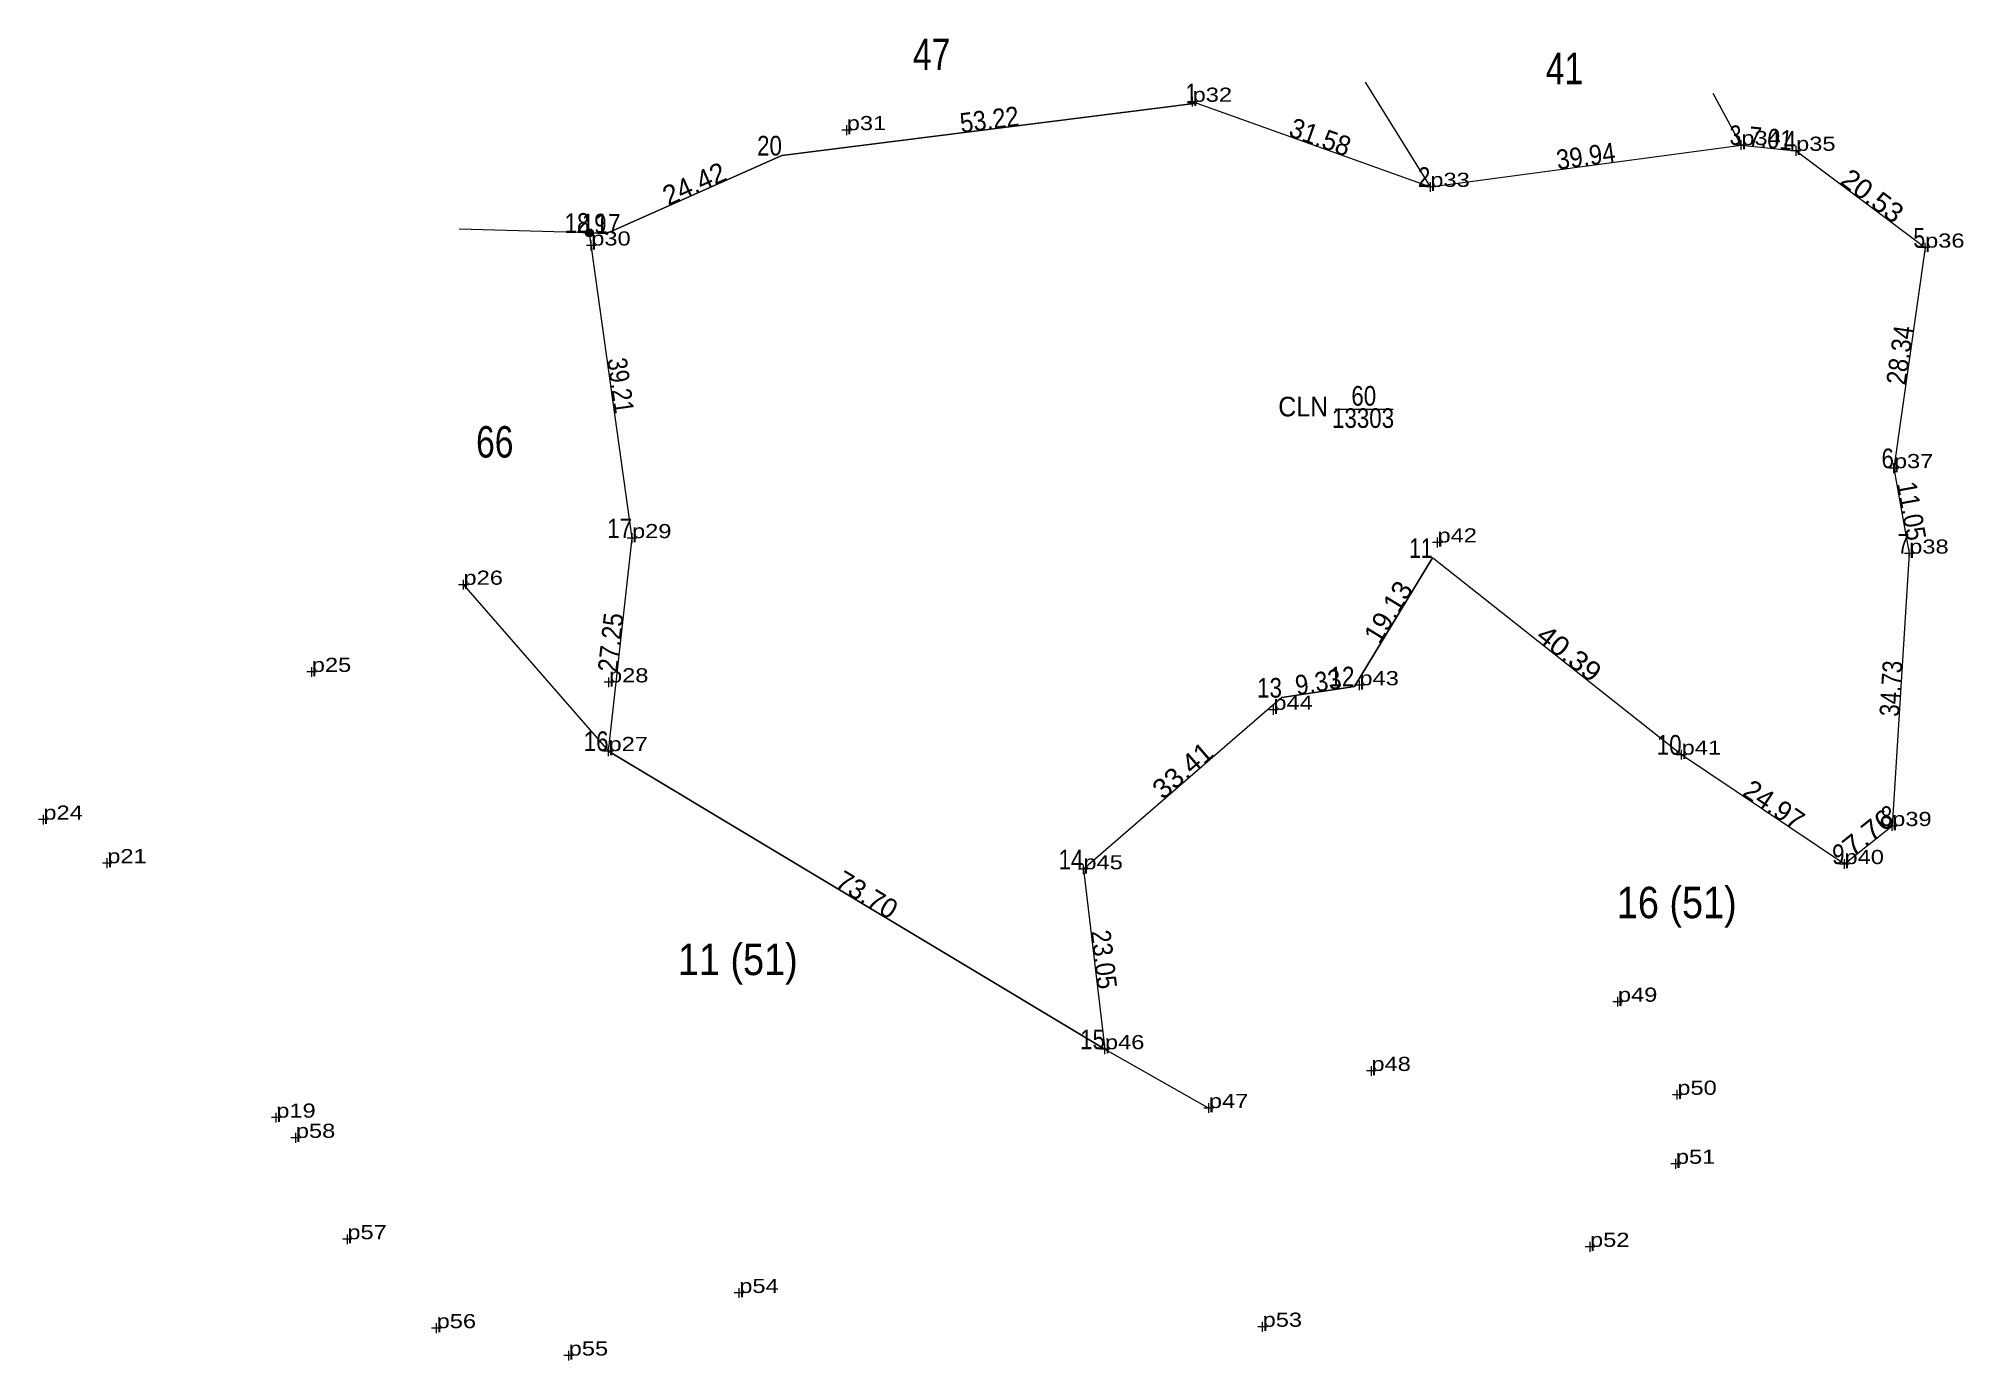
# Model space of a CAD drawing. Header units: metres. Extents: x 548563 to 549890, y 1841342 to 1841888.
# Drawn here: x 549206.8 to 549451.9, y 1841441.5 to 1841609.8 of the extents above; entities that cross this region are included whole.
import ezdxf
from ezdxf.enums import TextEntityAlignment as Align

# ---------------------------------------------------------------- set-up
doc = ezdxf.new("R2010")
doc.units = ezdxf.units.M
for name, color, linetype, lineweight in [('1', 7, 'Continuous', 13), ('10', 7, 'Continuous', 13), ('15', 7, 'Continuous', 13), ('63', 7, 'Continuous', 13), ('7', 7, 'Continuous', 13)]:
    doc.layers.add(name, color=color, linetype=linetype, lineweight=lineweight)
doc.layers.add('12', color=7, linetype='Continuous')

msp = doc.modelspace()

# ---------------------------------------------------------------- texts
at = {"layer": '1'}
for s, width, p in [('60', 0.85, (549375.525, 1841563.03)), ('CLN', 0.95, (549367.815, 1841561.66)), ('13303', 0.85, (549375.435, 1841560.2))]:
    msp.add_text(s, height=2.5, dxfattribs=dict(at, width=width)).set_placement(p, align=Align.CENTER)
at = {"layer": '12', "width": 1.25}
for s, p in [('p32', (549353.74, 1841601.7)), ('p31', (549309.72, 1841598.09)), ('p34', (549423.58, 1841596.19)), ('p35', (549430.55, 1841595.46)), ('p33', (549384, 1841590.87)), ('p30', (549277.2, 1841583.41)), ('p36', (549446.97, 1841583.14)), ('p37', (549443, 1841555.08)), ('p29', (549282.39, 1841546.17)), ('p42', (549384.91, 1841545.62)), ('p38', (549444.95, 1841544.2)), ('p26', (549260.94, 1841540.24)), ('p25', (549241.63, 1841529.15)), ('p28', (549279.46, 1841527.82)), ('p43', (549374.97, 1841527.45)), ('p44', (549364.02, 1841524.33)), ('p27', (549279.4, 1841519.08)), ('p41', (549415.98, 1841518.62)), ('p24', (549207.47, 1841510.35)), ('p39', (549442.78, 1841509.54)), ('p21', (549215.6, 1841504.81)), ('p45', (549339.84, 1841504.03)), ('p40', (549436.71, 1841504.7)), ('p49', (549407.87, 1841487.18)), ('p46', (549342.58, 1841481.14)), ('p48', (549376.5, 1841478.37)), ('p50', (549415.43, 1841475.34)), ('p19', (549237.11, 1841472.43)), ('p47', (549355.81, 1841473.65)), ('p58', (549239.6, 1841469.86)), ('p51', (549415.25, 1841466.56)), ('p57', (549246.16, 1841456.96)), ('p52', (549404.32, 1841455.99)), ('p54', (549296.04, 1841450.12)), ('p56', (549257.52, 1841445.64)), ('p53', (549362.65, 1841445.82)), ('p55', (549274.33, 1841442.16))]:
    msp.add_text(s, height=1.8, dxfattribs=at).set_placement(p)
at = {"layer": '15'}
for s, width, p in [('47 ', 0.8, (549321.115, 1841605.75)), ('41 ', 0.8, (549401.665, 1841603.93)), ('66 ', 0.8, (549265.515, 1841556.43)), ('16 (51)', 0.9, (549415.365, 1841497.81)), ('11 (51)', 0.9, (549295.855, 1841490.57))]:
    msp.add_text(s, height=4, dxfattribs=dict(at, width=width)).set_placement(p, align=Align.CENTER)
at = {"layer": '63'}
for s, width, p in [(' 1', 0.75, (549354.27, 1841601.51)), (' 3', 0.8, (549423.58, 1841596.19)), (' 20', 0.85, (549301.47, 1841594.86)), (' 4', 0.85, (549430.55, 1841595.46)), (' 2', 0.85, (549384, 1841590.87)), (' 18', 0.85, (549276.98, 1841585.01)), (' 19', 0.85, (549279.15, 1841584.95)), (' 5', 0.8, (549446.97, 1841583.14)), (' 6', 0.85, (549443, 1841555.08)), (' 17', 0.85, (549282.39, 1841546.17)), (' 11', 0.8, (549384.28, 1841543.65)), (' 7', 0.8, (549444.95, 1841544.2)), (' 13', 0.85, (549365.11, 1841525.88)), (' 12', 0.85, (549374.33, 1841527.31)), (' 16', 0.85, (549279.4, 1841519.08)), (' 10', 0.85, (549415.98, 1841518.62)), (' 8', 0.8, (549442.78, 1841509.54)), (' 14', 0.85, (549339.84, 1841504.03)), (' 9', 0.85, (549436.71, 1841504.7)), (' 15', 0.85, (549342.58, 1841481.14))]:
    msp.add_text(s, height=2.5, dxfattribs=dict(at, width=width)).set_placement(p, align=Align.RIGHT)
for s, rotation, width, p in [('53.22', 7.178, 0.9, (549328.034, 1841598.203)), ('31.58', 340.308, 0.95, (549369.569, 1841596.04)), ('39.94', 7.655, 0.9, (549403.953, 1841593.556)), ('7.01', 354.021, 0.85, (549427.18, 1841595.808)), ('20.53', 323.119, 1.05, (549439.51, 1841588.739)), ('2.17', 358.416, 0.85, (549278.095, 1841584.982)), ('28.34', 81.947, 0.9, (549445.003, 1841569.285)), ('39.21', 277.93, 0.85, (549279.715, 1841565.422)), ('11.05', 280.161, 0.9, (549444.022, 1841549.411)), ('27.25', 83.702, 0.9, (549280.918, 1841532.758)), ('40.39', 321.706, 1.1, (549400.905, 1841530.533)), ('34.73', 86.417, 0.85, (549443.868, 1841526.957)), ('9.33', 8.816, 0.9, (549369.908, 1841526.631)), ('33.41', 40.849, 1.05, (549353.297, 1841515.669)), ('7.76', 38.568, 1.1, (549440.516, 1841507.743)), ('23.05', 276.826, 0.9, (549341.224, 1841492.419))]:
    msp.add_text(s, height=2.5, rotation=rotation, dxfattribs=dict(at, width=width)).set_placement(p, align=Align.CENTER)
for s, rotation, p in [('24.42', 23.941, (549290.823, 1841590.127)), ('19.13', 58.661, (549379.7, 1841536.135)), ('24.97', 326.119, (549427.043, 1841511.194)), ('73.70', 329.015, (549311.636, 1841499.724))]:
    msp.add_text(s, height=2.5, rotation=rotation, dxfattribs=at).set_placement(p, align=Align.CENTER)

# ---------------------------------------------------------------- hatches: boundary and pattern name
at = {"layer": '15'}
msp.add_hatch(color=256, dxfattribs=at).paths.add_polyline_path([(549277.48, 1841585.01, 1), (549276.48, 1841585.01, 1)])

# ---------------------------------------------------------------- linework, layer by layer
at = {"layer": '1'}
msp.add_lwpolyline([(549354.27, 1841601.51), (549384, 1841590.87), (549423.58, 1841596.19), (549430.55, 1841595.46), (549446.97, 1841583.14), (549443, 1841555.08), (549444.95, 1841544.2), (549442.78, 1841509.54), (549436.71, 1841504.7), (549415.98, 1841518.62), (549384.28, 1841543.65), (549374.33, 1841527.31), (549365.11, 1841525.88), (549339.84, 1841504.03), (549342.58, 1841481.14), (549279.4, 1841519.08), (549282.39, 1841546.17), (549276.98, 1841585.01), (549279.15, 1841584.95), (549301.47, 1841594.86)], close=True, dxfattribs=at)
at = {"layer": '10'}
msp.add_line((549374.33, 1841527.31), (549384.28, 1841543.65), dxfattribs=at)
for points in [[(549354.27, 1841601.51), (549301.47, 1841594.86), (549279.15, 1841584.95), (549276.98, 1841585.01), (549260.4, 1841585.49)], [(549354.27, 1841601.51), (549384, 1841590.87), (549423.58, 1841596.19), (549430.55, 1841595.46), (549446.97, 1841583.14), (549443, 1841555.08), (549444.95, 1841544.2), (549442.78, 1841509.54), (549436.71, 1841504.7), (549415.98, 1841518.62), (549384.28, 1841543.65)], [(549260.94, 1841540.24), (549279.4, 1841519.08), (549282.39, 1841546.17), (549276.98, 1841585.01)], [(549365.11, 1841525.88), (549339.84, 1841504.03), (549342.58, 1841481.14), (549355.81, 1841473.65)]]:
    msp.add_lwpolyline(points, dxfattribs=at)
at = {"layer": '15'}
for p, q in [((549384, 1841590.87), (549375.73, 1841604.21)), ((549423.58, 1841596.19), (549419.99, 1841602.76)), ((549365.11, 1841525.88), (549374.33, 1841527.31))]:
    msp.add_line(p, q, dxfattribs=at)
msp.add_circle((549276.98, 1841585.01), 0.5, dxfattribs=at)
msp.add_circle((549276.98, 1841585.01), 0.5, dxfattribs=at)
at = {"layer": '63'}
for p, q in [((549371.9, 1841562.59), (549379.26, 1841562.59)), ((549279.4, 1841519.08), (549342.58, 1841481.14))]:
    msp.add_line(p, q, dxfattribs=at)
at = {"layer": '7'}
for p, q in [((549354.36, 1841601.7), (549353.11, 1841601.7)), ((549353.74, 1841601.08), (549353.74, 1841602.33)), ((549309.72, 1841597.47), (549309.72, 1841598.71)), ((549310.35, 1841598.09), (549309.1, 1841598.09)), ((549424.2, 1841596.19), (549422.95, 1841596.19)), ((549423.58, 1841595.57), (549423.58, 1841596.82)), ((549431.17, 1841595.46), (549429.92, 1841595.46)), ((549430.55, 1841594.83), (549430.55, 1841596.08)), ((549384.01, 1841590.25), (549384.01, 1841591.49)), ((549384.63, 1841590.87), (549383.38, 1841590.87)), ((549277.2, 1841582.79), (549277.2, 1841584.03)), ((549277.83, 1841583.41), (549276.58, 1841583.41)), ((549447.59, 1841583.14), (549446.35, 1841583.14)), ((549446.97, 1841582.52), (549446.97, 1841583.77)), ((549443.63, 1841555.08), (549442.38, 1841555.08)), ((549443, 1841554.46), (549443, 1841555.71)), ((549283.01, 1841546.17), (549281.77, 1841546.17)), ((549282.39, 1841545.55), (549282.39, 1841546.8)), ((549385.53, 1841545.62), (549384.29, 1841545.62)), ((549384.91, 1841545), (549384.91, 1841546.25)), ((549444.95, 1841543.58), (549444.95, 1841544.83)), ((549445.58, 1841544.21), (549444.33, 1841544.21)), ((549261.56, 1841540.24), (549260.31, 1841540.24)), ((549260.94, 1841539.62), (549260.94, 1841540.87)), ((549242.25, 1841529.15), (549241, 1841529.15)), ((549241.63, 1841528.53), (549241.63, 1841529.77)), ((549280.08, 1841527.83), (549278.83, 1841527.83)), ((549279.46, 1841527.2), (549279.46, 1841528.45)), ((549374.97, 1841526.82), (549374.97, 1841528.07)), ((549375.6, 1841527.45), (549374.35, 1841527.45)), ((549364.64, 1841524.33), (549363.4, 1841524.33)), ((549364.02, 1841523.71), (549364.02, 1841524.96)), ((549280.02, 1841519.07), (549278.78, 1841519.07)), ((549279.4, 1841518.45), (549279.4, 1841519.7)), ((549416.6, 1841518.62), (549415.35, 1841518.62)), ((549415.98, 1841517.99), (549415.98, 1841519.24)), ((549207.47, 1841509.72), (549207.47, 1841510.97)), ((549208.1, 1841510.35), (549206.85, 1841510.35)), ((549443.4, 1841509.53), (549442.15, 1841509.53)), ((549442.78, 1841508.91), (549442.78, 1841510.16)), ((549216.23, 1841504.81), (549214.98, 1841504.81)), ((549215.6, 1841504.18), (549215.6, 1841505.43)), ((549340.46, 1841504.03), (549339.21, 1841504.03)), ((549339.84, 1841503.4), (549339.84, 1841504.65)), ((549437.34, 1841504.7), (549436.09, 1841504.7)), ((549436.71, 1841504.08), (549436.71, 1841505.33)), ((549408.49, 1841487.18), (549407.24, 1841487.18)), ((549407.87, 1841486.56), (549407.87, 1841487.81)), ((549343.2, 1841481.14), (549341.95, 1841481.14)), ((549342.58, 1841480.52), (549342.58, 1841481.77)), ((549376.5, 1841477.74), (549376.5, 1841478.99)), ((549377.12, 1841478.37), (549375.87, 1841478.37)), ((549356.43, 1841473.65), (549355.18, 1841473.65)), ((549355.81, 1841473.03), (549355.81, 1841474.27)), ((549416.05, 1841475.34), (549414.81, 1841475.34)), ((549415.43, 1841474.72), (549415.43, 1841475.97)), ((549237.73, 1841472.43), (549236.49, 1841472.43)), ((549237.11, 1841471.81), (549237.11, 1841473.06)), ((549240.23, 1841469.86), (549238.98, 1841469.86)), ((549239.61, 1841469.24), (549239.61, 1841470.49)), ((549415.87, 1841466.56), (549414.62, 1841466.56)), ((549415.25, 1841465.93), (549415.25, 1841467.18)), ((549246.78, 1841456.96), (549245.53, 1841456.96)), ((549246.16, 1841456.33), (549246.16, 1841457.58)), ((549404.32, 1841455.37), (549404.32, 1841456.61)), ((549404.95, 1841455.99), (549403.7, 1841455.99)), ((549296.66, 1841450.13), (549295.41, 1841450.13)), ((549296.04, 1841449.5), (549296.04, 1841450.75)), ((549258.14, 1841445.64), (549256.89, 1841445.64)), ((549257.52, 1841445.01), (549257.52, 1841446.26)), ((549363.28, 1841445.81), (549362.03, 1841445.81)), ((549362.65, 1841445.19), (549362.65, 1841446.44)), ((549274.95, 1841442.16), (549273.71, 1841442.16)), ((549274.33, 1841441.53), (549274.33, 1841442.78))]:
    msp.add_line(p, q, dxfattribs=at)

msp.set_redraw_order([(e.dxf.handle, doc.entitydb.next_handle()) for e in msp.query("TEXT MTEXT ATTDEF DIMENSION ARC_DIMENSION")])  # texts and dimensions are drawn at this point

doc.saveas('drawing.dxf')
